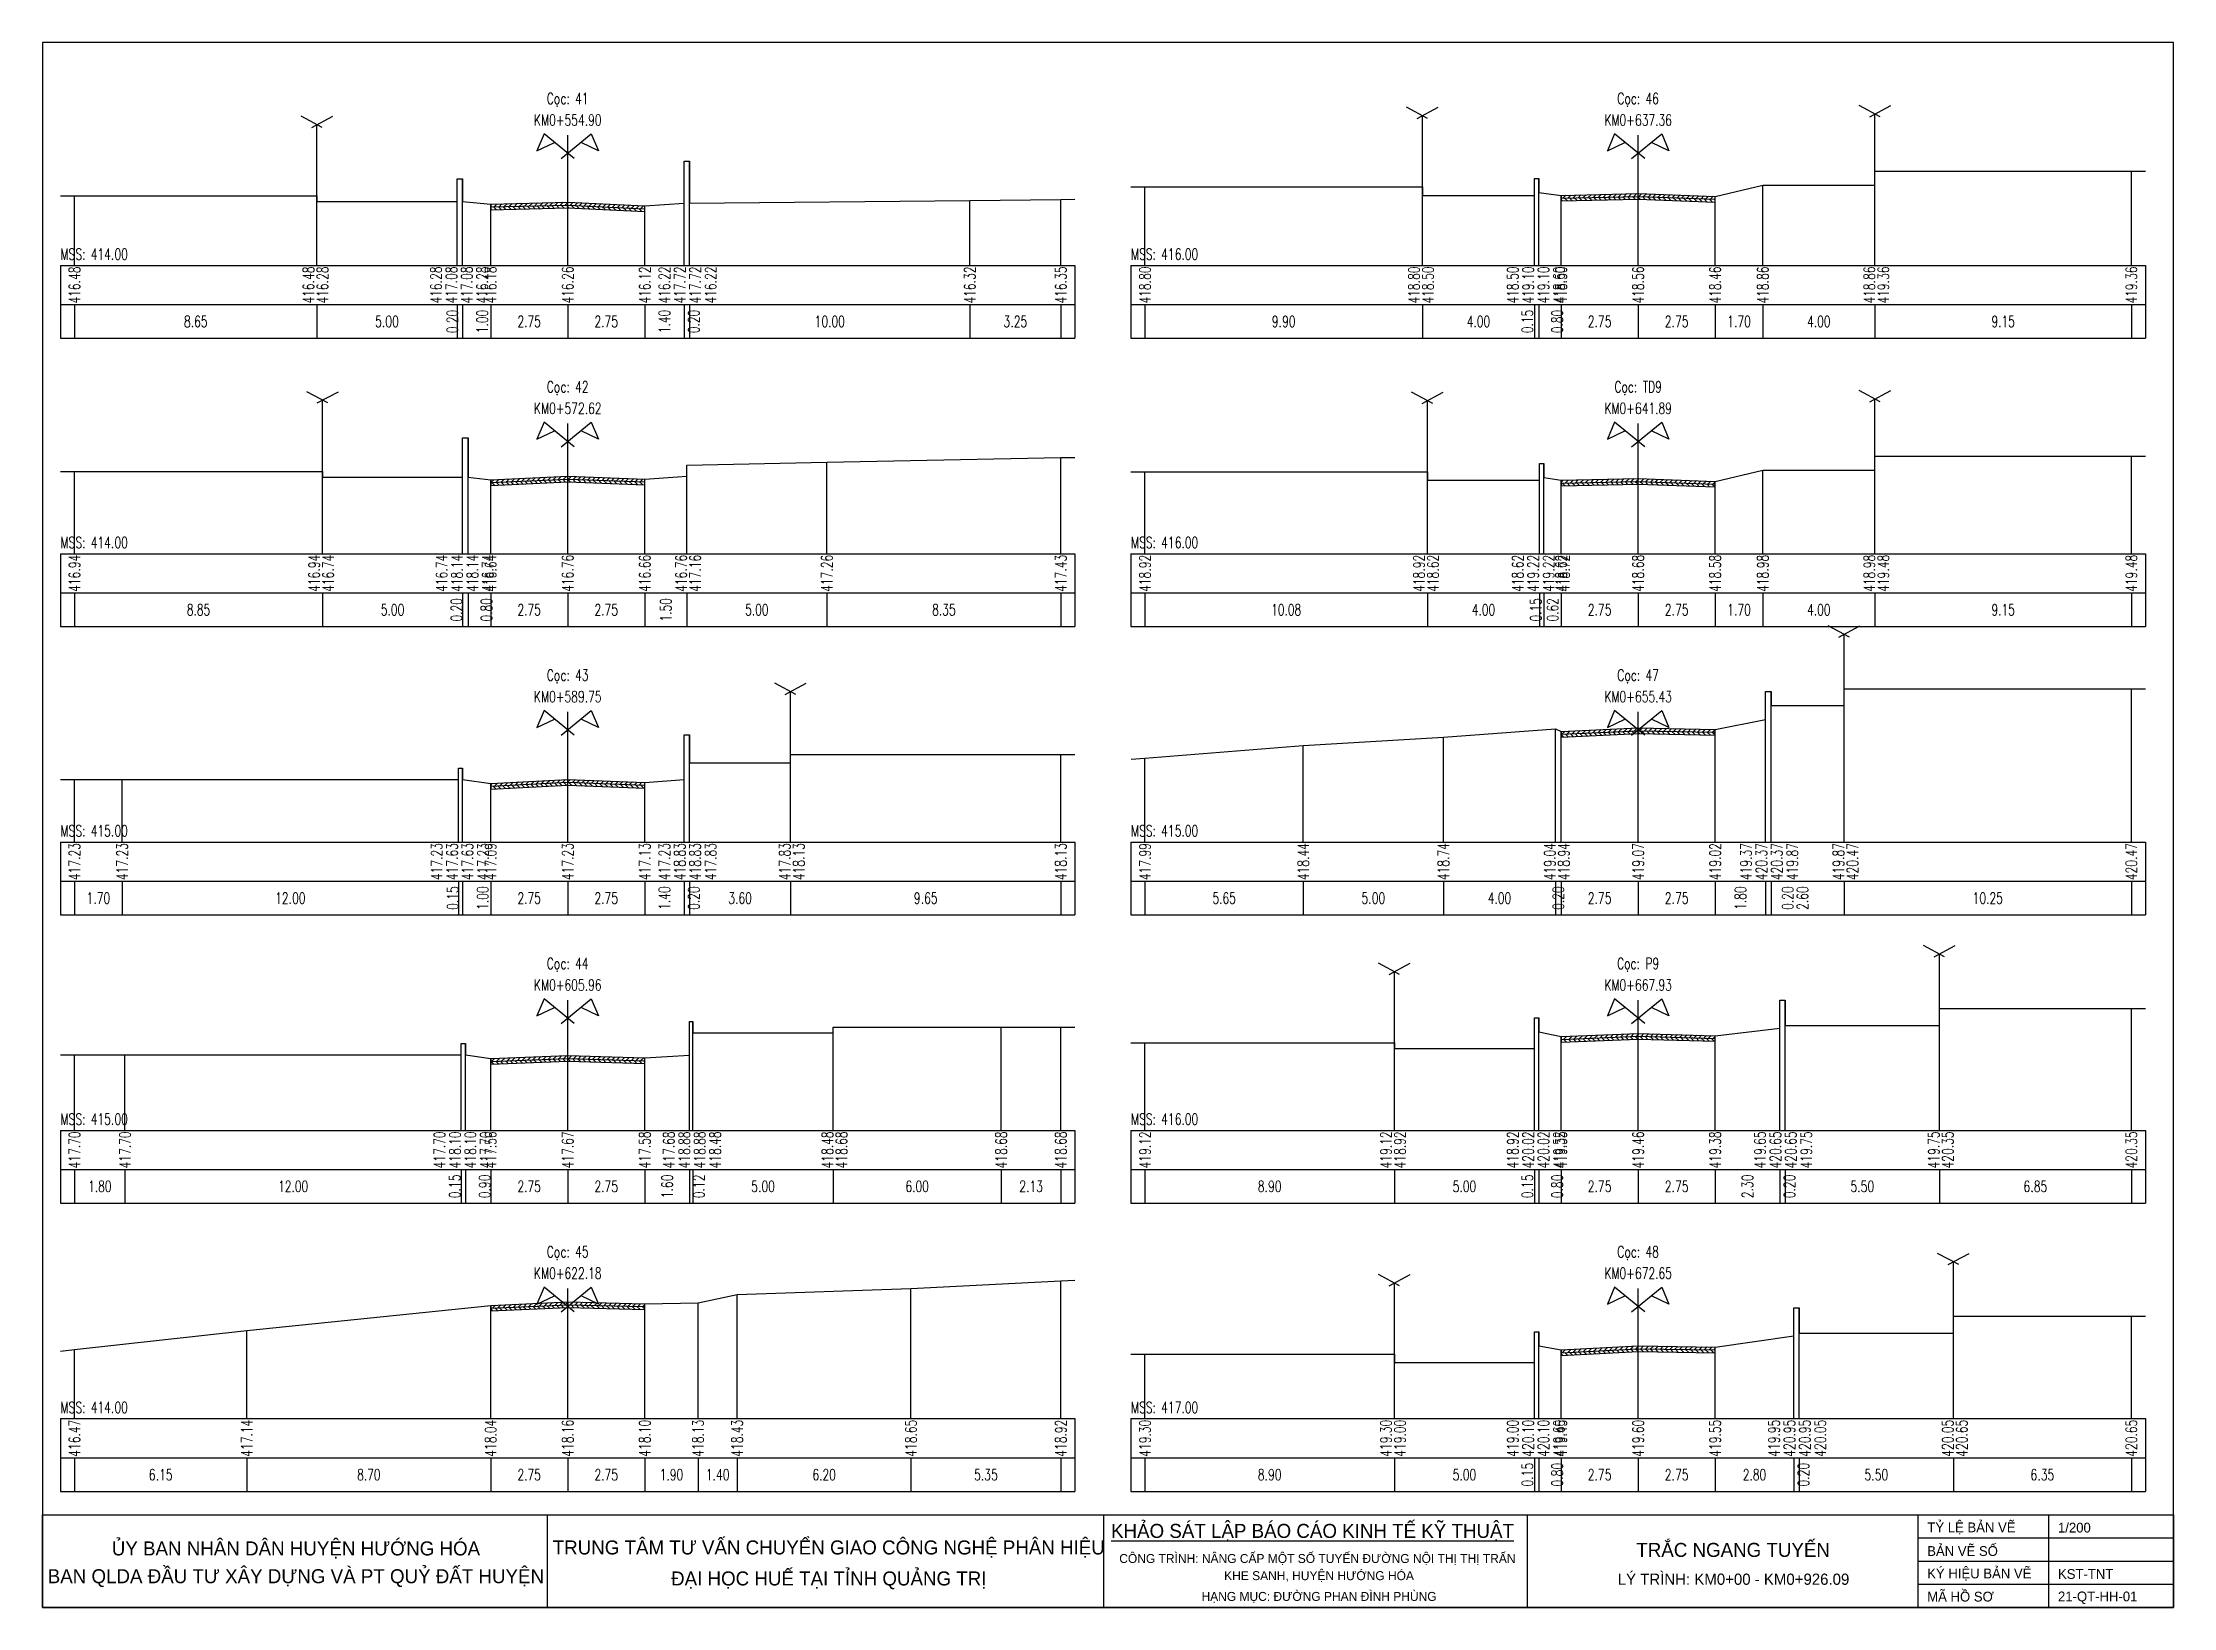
# Model space of a CAD drawing. Header units: centimetres. Extents: x 556321 to 560034, y 1839250 to 1840516.
# Drawn here: x 558655.1 to 558731.2, y 1839589.3 to 1839645.1 of the extents above; entities that cross this region are included whole.
import ezdxf
from ezdxf.enums import TextEntityAlignment as Align

# ---------------------------------------------------------------- set-up
doc = ezdxf.new("R2010")
doc.units = ezdxf.units.CM
doc.header["$MEASUREMENT"] = 0
doc.linetypes.add('KTTN$0$HIDDEN2', pattern=[0.1875, 0.125, -0.0625])
for name, color, linetype in [('AoDuongCu1', 1, 'Continuous'), ('AoDuongCu2', 2, 'Continuous'), ('DAU_CO', 3, 'Continuous'), ('entdauco', 3, 'Continuous'), ('ENTGOCTUYEN', 7, 'Continuous'), ('ENTPLINETUYEN', 1, 'Continuous'), ('enttntunhien', 3, 'Continuous'), ('KH_VAT', 8, 'Continuous'), ('KHUNGTEN', 1, 'Continuous'), ('KTTN$0$KHUNGTEN', 1, 'Continuous'), ('KTTN$0$NETKHUAT', 3, 'KTTN$0$HIDDEN2'), ('linedongtn', 8, 'Continuous'), ('MSSTracNgang', 5, 'Continuous'), ('plinetntn', 3, 'Continuous'), ('TuyenPDP_CDTN', 7, 'Continuous')]:
    doc.layers.add(name, color=color, linetype=linetype)
doc.styles.add('CHUSO', font='Vnsimple.shx', dxfattribs={"width": 0.7})
doc.styles.add('Khung ten', font='VHAVANB_3.TTF')
doc.styles.add('KTTN$0$Khung ten', font='VHAVANB_3.TTF')
doc.styles.add('TENCOC', font='vnsimple.shx', dxfattribs={"width": 0.7})
pattern_1 = [(45, (554573.0184, 1840687.18078), (-0.0883883476, 0.0883883476), [])]
pattern_2 = [(135, (554573.0184, 1840687.18078), (-0.0883883476, -0.0883883476), [])]

msp = doc.modelspace()

# ---------------------------------------------------------------- texts
at = {"layer": 'entdauco', "style": 'TENCOC', "width": 0.7}
for s, p in [('Cäc: 41', (558673.871, 1839643.077)), ('Cäc: 46', (558712.071, 1839643.077)), ('KM0+554.90', (558673.871, 1839642.357)), ('KM0+637.36', (558712.071, 1839642.357)), ('Cäc: 42', (558673.871, 1839632.789)), ('Cäc: TD9', (558712.071, 1839632.789)), ('KM0+572.62', (558673.871, 1839632.069)), ('KM0+641.89', (558712.071, 1839632.069)), ('Cäc: 43', (558673.871, 1839622.501)), ('Cäc: 47', (558712.071, 1839622.501)), ('KM0+589.75', (558673.871, 1839621.781)), ('KM0+655.43', (558712.071, 1839621.781)), ('Cäc: 44', (558673.871, 1839612.213)), ('Cäc: P9', (558712.071, 1839612.213)), ('KM0+605.96', (558673.871, 1839611.493)), ('KM0+667.93', (558712.071, 1839611.493)), ('Cäc: 45', (558673.871, 1839601.925)), ('Cäc: 48', (558712.071, 1839601.925)), ('KM0+622.18', (558673.871, 1839601.205)), ('KM0+672.65', (558712.071, 1839601.205))]:
    msp.add_text(s, height=0.4, dxfattribs=at).set_placement(p, align=Align.MIDDLE)
at = {"layer": 'enttntunhien', "color": 3, "style": 'CHUSO', "width": 0.7}
for s, p in [('416.48', (558656.271, 1839636.469)), ('416.48', (558664.621, 1839636.469)), ('416.28', (558665.121, 1839636.469)), ('416.28', (558669.171, 1839636.469)), ('417.08', (558669.721, 1839636.469)), ('417.08', (558670.271, 1839636.469)), ('416.28', (558670.821, 1839636.469)), ('416.18', (558671.121, 1839636.469)), ('416.26', (558673.871, 1839636.469)), ('416.12', (558676.621, 1839636.469)), ('416.22', (558677.321, 1839636.469)), ('417.72', (558677.871, 1839636.469)), ('417.72', (558678.421, 1839636.469)), ('416.22', (558678.971, 1839636.469)), ('416.32', (558688.221, 1839636.469)), ('416.35', (558691.471, 1839636.469)), ('418.80', (558694.471, 1839636.469)), ('418.80', (558704.071, 1839636.469)), ('418.50', (558704.571, 1839636.469)), ('418.50', (558707.596, 1839636.469)), ('419.10', (558708.146, 1839636.469)), ('419.10', (558708.696, 1839636.469)), ('418.60', (558709.246, 1839636.469)), ('418.50', (558709.321, 1839636.469)), ('418.56', (558712.071, 1839636.469)), ('418.46', (558714.821, 1839636.469)), ('418.86', (558716.521, 1839636.469)), ('418.86', (558720.321, 1839636.469)), ('419.36', (558720.821, 1839636.469)), ('419.36', (558729.671, 1839636.469)), ('0.20', (558669.755, 1839635.169)), ('1.00', (558670.821, 1839635.169)), ('1.40', (558677.321, 1839635.169)), ('0.20', (558678.371, 1839635.169)), ('0.15', (558708.117, 1839635.169)), ('0.80', (558709.184, 1839635.169)), ('416.94', (558656.271, 1839626.181)), ('416.94', (558664.821, 1839626.181)), ('416.74', (558665.321, 1839626.181)), ('416.74', (558669.371, 1839626.181)), ('418.14', (558669.921, 1839626.181)), ('418.14', (558670.471, 1839626.181)), ('416.74', (558671.021, 1839626.181)), ('416.64', (558671.121, 1839626.181)), ('416.76', (558673.871, 1839626.181)), ('416.66', (558676.621, 1839626.181)), ('416.76', (558677.921, 1839626.181)), ('417.16', (558678.421, 1839626.181)), ('417.26', (558683.121, 1839626.181)), ('417.43', (558691.471, 1839626.181)), ('418.92', (558694.471, 1839626.181)), ('418.92', (558704.251, 1839626.181)), ('418.62', (558704.751, 1839626.181)), ('418.62', (558707.776, 1839626.181)), ('419.22', (558708.326, 1839626.181)), ('419.22', (558708.876, 1839626.181)), ('418.62', (558709.321, 1839626.181)), ('418.72', (558709.426, 1839626.181)), ('418.68', (558712.071, 1839626.181)), ('418.58', (558714.821, 1839626.181)), ('418.98', (558716.521, 1839626.181)), ('418.98', (558720.321, 1839626.181)), ('419.48', (558720.821, 1839626.181)), ('419.48', (558729.671, 1839626.181)), ('0.20', (558669.905, 1839624.881)), ('0.80', (558670.971, 1839624.881)), ('1.50', (558677.371, 1839624.881)), ('0.15', (558708.419, 1839624.881)), ('0.62', (558709.019, 1839624.881)), ('417.23', (558656.271, 1839615.893)), ('417.23', (558657.971, 1839615.893)), ('417.23', (558669.196, 1839615.893)), ('417.63', (558669.746, 1839615.893)), ('417.63', (558670.296, 1839615.893)), ('417.23', (558670.846, 1839615.893)), ('417.09', (558671.121, 1839615.893)), ('417.23', (558673.871, 1839615.893)), ('417.13', (558676.621, 1839615.893)), ('417.23', (558677.321, 1839615.893)), ('418.83', (558677.871, 1839615.893)), ('418.83', (558678.421, 1839615.893)), ('417.83', (558678.971, 1839615.893)), ('417.83', (558681.621, 1839615.893)), ('418.13', (558682.121, 1839615.893)), ('418.13', (558691.471, 1839615.893)), ('417.99', (558694.471, 1839615.893)), ('418.44', (558700.121, 1839615.893)), ('418.74', (558705.121, 1839615.893)), ('419.04', (558708.921, 1839615.893)), ('418.94', (558709.421, 1839615.893)), ('419.07', (558712.071, 1839615.893)), ('419.02', (558714.821, 1839615.893)), ('419.37', (558715.921, 1839615.893)), ('420.37', (558716.471, 1839615.893)), ('420.37', (558717.021, 1839615.893)), ('419.87', (558717.571, 1839615.893)), ('419.87', (558719.221, 1839615.893)), ('420.47', (558719.721, 1839615.893)), ('420.47', (558729.671, 1839615.893)), ('0.15', (558669.767, 1839614.593)), ('1.00', (558670.834, 1839614.593)), ('1.40', (558677.321, 1839614.593)), ('0.20', (558678.371, 1839614.593)), ('0.20', (558709.221, 1839614.593)), ('1.80', (558715.721, 1839614.593)), ('0.20', (558717.405, 1839614.593)), ('2.60', (558717.938, 1839614.593)), ('417.70', (558656.271, 1839605.605)), ('417.70', (558658.071, 1839605.605)), ('417.70', (558669.296, 1839605.605)), ('418.10', (558669.846, 1839605.605)), ('418.10', (558670.396, 1839605.605)), ('417.70', (558670.946, 1839605.605)), ('417.56', (558671.121, 1839605.605)), ('417.67', (558673.871, 1839605.605)), ('417.58', (558676.621, 1839605.605)), ('417.68', (558677.481, 1839605.605)), ('418.88', (558678.031, 1839605.605)), ('418.88', (558678.581, 1839605.605)), ('418.48', (558679.131, 1839605.605)), ('418.48', (558683.141, 1839605.605)), ('418.68', (558683.641, 1839605.605)), ('418.68', (558689.341, 1839605.605)), ('418.68', (558691.471, 1839605.605)), ('419.12', (558694.471, 1839605.605)), ('419.12', (558703.071, 1839605.605)), ('418.92', (558703.571, 1839605.605)), ('418.92', (558707.596, 1839605.605)), ('420.02', (558708.146, 1839605.605)), ('420.02', (558708.696, 1839605.605)), ('419.52', (558709.246, 1839605.605)), ('419.35', (558709.321, 1839605.605)), ('419.46', (558712.071, 1839605.605)), ('419.38', (558714.821, 1839605.605)), ('419.65', (558716.421, 1839605.605)), ('420.65', (558716.971, 1839605.605)), ('420.65', (558717.521, 1839605.605)), ('419.75', (558718.071, 1839605.605)), ('419.75', (558722.621, 1839605.605)), ('420.35', (558723.121, 1839605.605)), ('420.35', (558729.671, 1839605.605)), ('0.15', (558669.842, 1839604.305)), ('0.90', (558670.909, 1839604.305)), ('1.60', (558677.421, 1839604.305)), ('0.12', (558678.551, 1839604.305)), ('0.15', (558708.117, 1839604.305)), ('0.80', (558709.184, 1839604.305)), ('2.30', (558715.971, 1839604.305)), ('0.20', (558717.471, 1839604.305)), ('416.47', (558656.271, 1839595.317)), ('417.14', (558662.421, 1839595.317)), ('418.04', (558671.121, 1839595.317)), ('418.16', (558673.871, 1839595.317)), ('418.10', (558676.621, 1839595.317)), ('418.13', (558678.521, 1839595.317)), ('418.43', (558679.921, 1839595.317)), ('418.65', (558686.121, 1839595.317)), ('418.92', (558691.471, 1839595.317)), ('419.30', (558694.471, 1839595.317)), ('419.30', (558703.071, 1839595.317)), ('419.00', (558703.571, 1839595.317)), ('419.00', (558707.596, 1839595.317)), ('420.10', (558708.146, 1839595.317)), ('420.10', (558708.696, 1839595.317)), ('419.60', (558709.246, 1839595.317)), ('419.45', (558709.321, 1839595.317)), ('419.60', (558712.071, 1839595.317)), ('419.55', (558714.821, 1839595.317)), ('419.95', (558716.921, 1839595.317)), ('420.95', (558717.471, 1839595.317)), ('420.95', (558718.021, 1839595.317)), ('420.05', (558718.571, 1839595.317)), ('420.05', (558723.121, 1839595.317)), ('420.65', (558723.621, 1839595.317)), ('420.65', (558729.671, 1839595.317)), ('0.15', (558708.117, 1839594.017)), ('0.80', (558709.184, 1839594.017)), ('0.20', (558717.971, 1839594.017))]:
    msp.add_text(s, height=0.4, rotation=90, dxfattribs=at).set_placement(p, align=Align.MIDDLE)
for s, p in [('8.65', (558660.596, 1839635.169)), ('5.00', (558667.421, 1839635.169)), ('2.75', (558672.496, 1839635.169)), ('2.75', (558675.246, 1839635.169)), ('10.00', (558683.221, 1839635.169)), ('3.25', (558689.846, 1839635.169)), ('9.90', (558699.421, 1839635.169)), ('4.00', (558706.371, 1839635.169)), ('2.75', (558710.696, 1839635.169)), ('2.75', (558713.446, 1839635.169)), ('1.70', (558715.671, 1839635.169)), ('4.00', (558718.521, 1839635.169)), ('9.15', (558725.096, 1839635.169)), ('8.85', (558660.696, 1839624.881)), ('5.00', (558667.621, 1839624.881)), ('2.75', (558672.496, 1839624.881)), ('2.75', (558675.246, 1839624.881)), ('5.00', (558680.621, 1839624.881)), ('8.35', (558687.296, 1839624.881)), ('10.08', (558699.511, 1839624.881)), ('4.00', (558706.551, 1839624.881)), ('2.75', (558710.696, 1839624.881)), ('2.75', (558713.446, 1839624.881)), ('1.70', (558715.671, 1839624.881)), ('4.00', (558718.521, 1839624.881)), ('9.15', (558725.096, 1839624.881)), ('1.70', (558657.121, 1839614.593)), ('12.00', (558663.971, 1839614.593)), ('2.75', (558672.496, 1839614.593)), ('2.75', (558675.246, 1839614.593)), ('3.60', (558680.021, 1839614.593)), ('9.65', (558686.646, 1839614.593)), ('5.65', (558697.296, 1839614.593)), ('5.00', (558702.621, 1839614.593)), ('4.00', (558707.121, 1839614.593)), ('2.75', (558710.696, 1839614.593)), ('2.75', (558713.446, 1839614.593)), ('10.25', (558724.546, 1839614.593)), ('1.80', (558657.171, 1839604.305)), ('12.00', (558664.071, 1839604.305)), ('2.75', (558672.496, 1839604.305)), ('2.75', (558675.246, 1839604.305)), ('5.00', (558680.841, 1839604.305)), ('6.00', (558686.341, 1839604.305)), ('2.13', (558690.406, 1839604.305)), ('8.90', (558698.921, 1839604.305)), ('5.00', (558705.871, 1839604.305)), ('2.75', (558710.696, 1839604.305)), ('2.75', (558713.446, 1839604.305)), ('5.50', (558720.071, 1839604.305)), ('6.85', (558726.246, 1839604.305)), ('6.15', (558659.346, 1839594.017)), ('8.70', (558666.771, 1839594.017)), ('2.75', (558672.496, 1839594.017)), ('2.75', (558675.246, 1839594.017)), ('1.90', (558677.571, 1839594.017)), ('1.40', (558679.221, 1839594.017)), ('6.20', (558683.021, 1839594.017)), ('5.35', (558688.796, 1839594.017)), ('8.90', (558698.921, 1839594.017)), ('5.00', (558705.871, 1839594.017)), ('2.75', (558710.696, 1839594.017)), ('2.75', (558713.446, 1839594.017)), ('2.80', (558716.221, 1839594.017)), ('5.50', (558720.571, 1839594.017)), ('6.35', (558726.496, 1839594.017))]:
    msp.add_text(s, height=0.4, dxfattribs=at).set_placement(p, align=Align.MIDDLE)
at = {"layer": 'MSSTracNgang', "color": 3, "style": 'CHUSO', "width": 0.7}
for s, p in [('MSS: 414.00', (558655.771, 1839637.369)), ('MSS: 416.00', (558693.971, 1839637.369)), ('MSS: 414.00', (558655.771, 1839627.081)), ('MSS: 416.00', (558693.971, 1839627.081)), ('MSS: 415.00', (558655.771, 1839616.793)), ('MSS: 415.00', (558693.971, 1839616.793)), ('MSS: 415.00', (558655.771, 1839606.505)), ('MSS: 416.00', (558693.971, 1839606.505)), ('MSS: 414.00', (558655.771, 1839596.217)), ('MSS: 417.00', (558693.971, 1839596.217))]:
    msp.add_text(s, height=0.4, dxfattribs=at).set_placement(p)

# ---------------------------------------------------------------- blocks, each defined once
blk = doc.blocks.new('A$C23B26463')
at = {"layer": 'KTTN$0$KHUNGTEN', "color": 7}
for p, q in [((-0.944, 2.953), (-0.944, 6.258)), ((18.913, 2.953), (18.913, 6.258)), ((34.032, 2.953), (34.032, 6.258)), ((47.968, 2.953), (47.968, 6.258)), ((52.635, 2.953), (52.635, 6.258))]:
    blk.add_line(p, q, dxfattribs=at)
at = {"layer": 'KTTN$0$KHUNGTEN', "color": 10}
blk.add_lwpolyline([(57.079, 2.953), (57.079, 58.791), (-18.961, 58.791), (-18.961, 2.953)], close=True, dxfattribs=at)
at = {"layer": 'KTTN$0$KHUNGTEN', "color": 4}
blk.add_lwpolyline([(-18.961, 6.258), (57.079, 6.258), (57.079, 2.953), (-18.961, 2.953), (-18.961, 6.258)], dxfattribs=at)
at = {"layer": 'KTTN$0$KHUNGTEN', "color": 7}
for points in [[(47.968, 5.432), (57.079, 5.432)], [(47.968, 4.606), (57.079, 4.606)], [(47.968, 3.78), (57.079, 3.78)]]:
    blk.add_lwpolyline(points, dxfattribs=at)
at = {"layer": 'ENTGOCTUYEN', "color": 3, "style": 'Khung ten'}
blk.add_text('kst-tnt', height=0.35, dxfattribs=at).set_placement((52.961, 4.145), align=Align.MIDDLE_LEFT)
at = {"layer": 'ENTPLINETUYEN', "color": 7, "style": 'Khung ten'}
for s, p in [('c«ng tr×nh: n©ng cÊp mét sè tuyÕn ®\xadêng néi thÞ thÞ trÊn ', (26.591, 4.697)), ('khe sanh, huyÖn h\xadíng hãa', (26.591, 4.085))]:
    blk.add_text(s, height=0.32, dxfattribs=at).set_placement(p, align=Align.MIDDLE_CENTER)
at = {"layer": 'ENTPLINETUYEN', "style": 'Khung ten'}
blk.add_text('h¹ng môc: ®\xadêng phan ®×nh phïng', height=0.32, dxfattribs=at).set_placement((26.591, 3.344), align=Align.MIDDLE_CENTER)
at = {"layer": 'KHUNGTEN', "color": 7, "style": 'Khung ten'}
for s, height, p in [('tr¾c ngang tuyÕn', 0.5, (41.368, 5.004)), ('Lý tr×nh: km0+00 - KM0+926.09', 0.4, (41.382, 3.958))]:
    blk.add_text(s, height=height, dxfattribs=at).set_placement(p, align=Align.MIDDLE_CENTER)
at = {"layer": 'KTTN$0$KHUNGTEN', "color": 7, "style": 'KTTN$0$Khung ten'}
for s, p in [('tû lÖ b¶n vÏ', (48.3, 5.808)), ('1/200', (52.961, 5.798)), ('b¶n vÏ sè', (48.294, 4.964)), ('Ký hiÖu b¶n vÏ', (48.294, 4.163)), ('m· hå s¬', (48.294, 3.337)), ('21-QT-hh-01', (52.961, 3.343))]:
    blk.add_text(s, height=0.35, dxfattribs=at).set_placement(p, align=Align.MIDDLE_LEFT)
blk.add_text('%%UKH¶O S¸T LËP B¸O C¸O KINH TÕ Kü THUËT', height=0.5, dxfattribs=at).set_placement((26.357, 5.682), align=Align.MIDDLE_CENTER)
at = {"layer": 'KTTN$0$NETKHUAT', "color": 7, "style": 'KTTN$0$Khung ten'}
for s, p in [('ñY BAN NH¢n D¢N huyÖn h\xadíng hãa', (-9.92, 5.057)), ('trung t©m t\xad vÊn chuyÓn giao c«ng nghÖ ph©n hiÖu', (9.095, 5.091)), ('ban qlda §ÇU T¦ X¢Y DùNG vµ pt quû ®Êt huyÖn', (-9.922, 4.065)), ('®¹i häc huÕ t¹i tØnh qu¶ng trÞ', (9.095, 3.985))]:
    blk.add_text(s, height=0.5, dxfattribs=at).set_placement(p, align=Align.MIDDLE_CENTER)
blk = doc.blocks.new('DauCo')
at = {"layer": 'DAU_CO', "linetype": 'Continuous'}
blk.add_line((0, 0), (0, 1.29), dxfattribs=at)
for points in [[(0.47, -0.38), (-1.68, 1.38), (-2.2, 0.17), (-0.95, 0.77)], [(-0.47, -0.38), (1.68, 1.38), (2.2, 0.17), (0.95, 0.77)]]:
    blk.add_lwpolyline(points, dxfattribs=at)
blk = doc.blocks.new('nha')
at = {"layer": 'KH_VAT', "color": 6}
for points in [[(0.188, 2.442), (-0.564, 2.844)], [(-0.188, 2.442), (0.564, 2.844)], [(0, 0), (0, 2.542)]]:
    blk.add_lwpolyline(points, dxfattribs=at)

# ---------------------------------------------------------------- hatches: boundary and pattern name
at = {"layer": 'AoDuongCu1'}
h = msp.add_hatch(dxfattribs=at)
h.set_pattern_fill('ANSI31', color=256, style=0)
h.set_pattern_definition(pattern_1)
h.paths.add_polyline_path([(558709.321, 1839639.669), (558712.071, 1839639.732), (558714.821, 1839639.632), (558714.821, 1839639.532), (558712.071, 1839639.632), (558709.321, 1839639.569)])
h = msp.add_hatch(dxfattribs=at)
h.set_pattern_fill('ANSI31', color=256, style=0)
h.set_pattern_definition(pattern_1)
h.paths.add_polyline_path([(558671.121, 1839639.354), (558673.871, 1839639.425), (558676.621, 1839639.291), (558676.621, 1839639.191), (558673.871, 1839639.325), (558671.121, 1839639.254)])
h = msp.add_hatch(dxfattribs=at)
h.set_pattern_fill('ANSI31', color=256, style=0)
h.set_pattern_definition(pattern_1)
h.paths.add_polyline_path([(558671.121, 1839629.518), (558673.871, 1839629.644), (558676.621, 1839629.543), (558676.621, 1839629.443), (558673.871, 1839629.544), (558671.121, 1839629.418)])
h = msp.add_hatch(dxfattribs=at)
h.set_pattern_fill('ANSI31', color=256, style=0)
h.set_pattern_definition(pattern_1)
h.paths.add_polyline_path([(558709.321, 1839629.501), (558712.071, 1839629.564), (558714.821, 1839629.464), (558714.821, 1839629.364), (558712.071, 1839629.464), (558709.321, 1839629.401)])
h = msp.add_hatch(dxfattribs=at)
h.set_pattern_fill('ANSI31', color=256, style=0)
h.set_pattern_definition(pattern_1)
h.paths.add_polyline_path([(558709.321, 1839620.537), (558712.071, 1839620.664), (558714.821, 1839620.611), (558714.821, 1839620.511), (558712.071, 1839620.564), (558709.321, 1839620.437)])
h = msp.add_hatch(dxfattribs=at)
h.set_pattern_fill('ANSI31', color=256, style=0)
h.set_pattern_definition(pattern_1)
h.paths.add_polyline_path([(558671.121, 1839618.684), (558673.871, 1839618.827), (558676.621, 1839618.72), (558676.621, 1839618.62), (558673.871, 1839618.727), (558671.121, 1839618.584)])
h = msp.add_hatch(dxfattribs=at)
h.set_pattern_fill('ANSI31', color=256, style=0)
h.set_pattern_definition(pattern_1)
h.paths.add_polyline_path([(558709.321, 1839609.652), (558712.071, 1839609.762), (558714.821, 1839609.682), (558714.821, 1839609.582), (558712.071, 1839609.662), (558709.321, 1839609.552)])
h = msp.add_hatch(dxfattribs=at)
h.set_pattern_fill('ANSI31', color=256, style=0)
h.set_pattern_definition(pattern_1)
h.paths.add_polyline_path([(558671.121, 1839608.864), (558673.871, 1839608.973), (558676.621, 1839608.887), (558676.621, 1839608.787), (558673.871, 1839608.873), (558671.121, 1839608.764)])
h = msp.add_hatch(dxfattribs=at)
h.set_pattern_fill('ANSI31', color=256, style=0)
h.set_pattern_definition(pattern_1)
h.paths.add_polyline_path([(558671.121, 1839600.06), (558673.871, 1839600.18), (558676.621, 1839600.115), (558676.621, 1839600.015), (558673.871, 1839600.08), (558671.121, 1839599.96)])
h = msp.add_hatch(dxfattribs=at)
h.set_pattern_fill('ANSI31', color=256, style=0)
h.set_pattern_definition(pattern_1)
h.paths.add_polyline_path([(558709.321, 1839598.47), (558712.071, 1839598.614), (558714.821, 1839598.571), (558714.821, 1839598.471), (558712.071, 1839598.514), (558709.321, 1839598.37)])
at = {"layer": 'AoDuongCu2'}
h = msp.add_hatch(dxfattribs=at)
h.set_pattern_fill('ANSI31', color=256, angle=90, style=0)
h.set_pattern_definition(pattern_2)
h.paths.add_polyline_path([(558709.321, 1839639.569), (558712.071, 1839639.632), (558714.821, 1839639.532), (558714.821, 1839639.432), (558712.071, 1839639.532), (558709.321, 1839639.469)])
h = msp.add_hatch(dxfattribs=at)
h.set_pattern_fill('ANSI31', color=256, angle=90, style=0)
h.set_pattern_definition(pattern_2)
h.paths.add_polyline_path([(558671.121, 1839639.254), (558673.871, 1839639.325), (558676.621, 1839639.191), (558676.621, 1839639.091), (558673.871, 1839639.225), (558671.121, 1839639.154)])
h = msp.add_hatch(dxfattribs=at)
h.set_pattern_fill('ANSI31', color=256, angle=90, style=0)
h.set_pattern_definition(pattern_2)
h.paths.add_polyline_path([(558671.121, 1839629.418), (558673.871, 1839629.544), (558676.621, 1839629.443), (558676.621, 1839629.343), (558673.871, 1839629.444), (558671.121, 1839629.318)])
h = msp.add_hatch(dxfattribs=at)
h.set_pattern_fill('ANSI31', color=256, angle=90, style=0)
h.set_pattern_definition(pattern_2)
h.paths.add_polyline_path([(558709.321, 1839629.401), (558712.071, 1839629.464), (558714.821, 1839629.364), (558714.821, 1839629.264), (558712.071, 1839629.364), (558709.321, 1839629.301)])
h = msp.add_hatch(dxfattribs=at)
h.set_pattern_fill('ANSI31', color=256, angle=90, style=0)
h.set_pattern_definition(pattern_2)
h.paths.add_polyline_path([(558709.321, 1839620.437), (558712.071, 1839620.564), (558714.821, 1839620.511), (558714.821, 1839620.411), (558712.071, 1839620.464), (558709.321, 1839620.337)])
h = msp.add_hatch(dxfattribs=at)
h.set_pattern_fill('ANSI31', color=256, angle=90, style=0)
h.set_pattern_definition(pattern_2)
h.paths.add_polyline_path([(558671.121, 1839618.584), (558673.871, 1839618.727), (558676.621, 1839618.62), (558676.621, 1839618.52), (558673.871, 1839618.627), (558671.121, 1839618.484)])
h = msp.add_hatch(dxfattribs=at)
h.set_pattern_fill('ANSI31', color=256, angle=90, style=0)
h.set_pattern_definition(pattern_2)
h.paths.add_polyline_path([(558709.321, 1839609.552), (558712.071, 1839609.662), (558714.821, 1839609.582), (558714.821, 1839609.482), (558712.071, 1839609.562), (558709.321, 1839609.452)])
h = msp.add_hatch(dxfattribs=at)
h.set_pattern_fill('ANSI31', color=256, angle=90, style=0)
h.set_pattern_definition(pattern_2)
h.paths.add_polyline_path([(558671.121, 1839608.764), (558673.871, 1839608.873), (558676.621, 1839608.787), (558676.621, 1839608.687), (558673.871, 1839608.773), (558671.121, 1839608.664)])
h = msp.add_hatch(dxfattribs=at)
h.set_pattern_fill('ANSI31', color=256, angle=90, style=0)
h.set_pattern_definition(pattern_2)
h.paths.add_polyline_path([(558671.121, 1839599.96), (558673.871, 1839600.08), (558676.621, 1839600.015), (558676.621, 1839599.915), (558673.871, 1839599.98), (558671.121, 1839599.86)])
h = msp.add_hatch(dxfattribs=at)
h.set_pattern_fill('ANSI31', color=256, angle=90, style=0)
h.set_pattern_definition(pattern_2)
h.paths.add_polyline_path([(558709.321, 1839598.37), (558712.071, 1839598.514), (558714.821, 1839598.471), (558714.821, 1839598.371), (558712.071, 1839598.414), (558709.321, 1839598.27)])

# ---------------------------------------------------------------- linework, layer by layer
at = {"layer": 'AoDuongCu1'}
for points in [[(558709.321, 1839639.569), (558712.071, 1839639.632), (558714.821, 1839639.532)], [(558671.121, 1839639.254), (558673.871, 1839639.325), (558676.621, 1839639.191)], [(558671.121, 1839629.418), (558673.871, 1839629.544), (558676.621, 1839629.443)], [(558709.321, 1839629.401), (558712.071, 1839629.464), (558714.821, 1839629.364)], [(558709.321, 1839620.437), (558712.071, 1839620.564), (558714.821, 1839620.511)], [(558671.121, 1839618.584), (558673.871, 1839618.727), (558676.621, 1839618.62)], [(558709.321, 1839609.552), (558712.071, 1839609.662), (558714.821, 1839609.582)], [(558671.121, 1839608.764), (558673.871, 1839608.873), (558676.621, 1839608.787)], [(558671.121, 1839599.96), (558673.871, 1839600.08), (558676.621, 1839600.015)], [(558709.321, 1839598.37), (558712.071, 1839598.514), (558714.821, 1839598.471)]]:
    msp.add_lwpolyline(points, dxfattribs=at)
at = {"layer": 'AoDuongCu2'}
for points in [[(558709.321, 1839639.669), (558709.321, 1839639.469), (558712.071, 1839639.532), (558714.821, 1839639.432), (558714.821, 1839639.632)], [(558671.121, 1839639.354), (558671.121, 1839639.154), (558673.871, 1839639.225), (558676.621, 1839639.091), (558676.621, 1839639.291)], [(558671.121, 1839629.518), (558671.121, 1839629.318), (558673.871, 1839629.444), (558676.621, 1839629.343), (558676.621, 1839629.543)], [(558709.321, 1839629.501), (558709.321, 1839629.301), (558712.071, 1839629.364), (558714.821, 1839629.264), (558714.821, 1839629.464)], [(558709.321, 1839620.537), (558709.321, 1839620.337), (558712.071, 1839620.464), (558714.821, 1839620.411), (558714.821, 1839620.611)], [(558671.121, 1839618.684), (558671.121, 1839618.484), (558673.871, 1839618.627), (558676.621, 1839618.52), (558676.621, 1839618.72)], [(558709.321, 1839609.652), (558709.321, 1839609.452), (558712.071, 1839609.562), (558714.821, 1839609.482), (558714.821, 1839609.682)], [(558671.121, 1839608.864), (558671.121, 1839608.664), (558673.871, 1839608.773), (558676.621, 1839608.687), (558676.621, 1839608.887)], [(558671.121, 1839600.06), (558671.121, 1839599.86), (558673.871, 1839599.98), (558676.621, 1839599.915), (558676.621, 1839600.115)], [(558709.321, 1839598.47), (558709.321, 1839598.27), (558712.071, 1839598.414), (558714.821, 1839598.371), (558714.821, 1839598.571)]]:
    msp.add_lwpolyline(points, dxfattribs=at)
at = {"layer": 'entdauco'}
for p, q in [((558673.871, 1839639.425), (558673.871, 1839641.169)), ((558712.071, 1839639.732), (558712.071, 1839641.169)), ((558673.871, 1839629.644), (558673.871, 1839630.881)), ((558712.071, 1839629.564), (558712.071, 1839630.881)), ((558673.871, 1839618.827), (558673.871, 1839620.593)), ((558712.071, 1839620.664), (558712.071, 1839620.593)), ((558673.871, 1839608.973), (558673.871, 1839610.305)), ((558712.071, 1839609.762), (558712.071, 1839610.305)), ((558673.871, 1839600.18), (558673.871, 1839600.017)), ((558712.071, 1839598.614), (558712.071, 1839600.017))]:
    msp.add_line(p, q, dxfattribs=at)
at = {"layer": 'enttntunhien'}
for p, q in [((558655.771, 1839637.169), (558691.971, 1839637.169)), ((558655.771, 1839637.169), (558655.771, 1839634.569)), ((558691.971, 1839637.169), (558691.971, 1839634.569)), ((558693.971, 1839637.169), (558730.171, 1839637.169)), ((558693.971, 1839637.169), (558693.971, 1839634.569)), ((558730.171, 1839637.169), (558730.171, 1839634.569)), ((558655.771, 1839635.769), (558691.971, 1839635.769)), ((558693.971, 1839635.769), (558730.171, 1839635.769)), ((558655.771, 1839634.569), (558691.971, 1839634.569)), ((558693.971, 1839634.569), (558730.171, 1839634.569)), ((558655.771, 1839626.881), (558691.971, 1839626.881)), ((558655.771, 1839626.881), (558655.771, 1839624.281)), ((558691.971, 1839626.881), (558691.971, 1839624.281)), ((558693.971, 1839626.881), (558730.171, 1839626.881)), ((558693.971, 1839626.881), (558693.971, 1839624.281)), ((558730.171, 1839626.881), (558730.171, 1839624.281)), ((558655.771, 1839625.481), (558691.971, 1839625.481)), ((558693.971, 1839625.481), (558730.171, 1839625.481)), ((558655.771, 1839624.281), (558691.971, 1839624.281)), ((558693.971, 1839624.281), (558730.171, 1839624.281)), ((558655.771, 1839616.593), (558691.971, 1839616.593)), ((558655.771, 1839616.593), (558655.771, 1839613.993)), ((558691.971, 1839616.593), (558691.971, 1839613.993)), ((558693.971, 1839616.593), (558730.171, 1839616.593)), ((558693.971, 1839616.593), (558693.971, 1839613.993)), ((558730.171, 1839616.593), (558730.171, 1839613.993)), ((558655.771, 1839615.193), (558691.971, 1839615.193)), ((558693.971, 1839615.193), (558730.171, 1839615.193)), ((558655.771, 1839613.993), (558691.971, 1839613.993)), ((558693.971, 1839613.993), (558730.171, 1839613.993)), ((558655.771, 1839606.305), (558691.971, 1839606.305)), ((558655.771, 1839606.305), (558655.771, 1839603.705)), ((558691.971, 1839606.305), (558691.971, 1839603.705)), ((558693.971, 1839606.305), (558730.171, 1839606.305)), ((558693.971, 1839606.305), (558693.971, 1839603.705)), ((558730.171, 1839606.305), (558730.171, 1839603.705)), ((558655.771, 1839604.905), (558691.971, 1839604.905)), ((558693.971, 1839604.905), (558730.171, 1839604.905)), ((558655.771, 1839603.705), (558691.971, 1839603.705)), ((558693.971, 1839603.705), (558730.171, 1839603.705)), ((558655.771, 1839596.017), (558691.971, 1839596.017)), ((558655.771, 1839596.017), (558655.771, 1839593.417)), ((558691.971, 1839596.017), (558691.971, 1839593.417)), ((558693.971, 1839596.017), (558730.171, 1839596.017)), ((558693.971, 1839596.017), (558693.971, 1839593.417)), ((558730.171, 1839596.017), (558730.171, 1839593.417)), ((558655.771, 1839594.617), (558691.971, 1839594.617)), ((558693.971, 1839594.617), (558730.171, 1839594.617)), ((558655.771, 1839593.417), (558691.971, 1839593.417)), ((558693.971, 1839593.417), (558730.171, 1839593.417))]:
    msp.add_line(p, q, dxfattribs=at)
at = {"layer": 'enttntunhien', "color": 3}
for p, q in [((558656.271, 1839635.769), (558656.271, 1839634.569)), ((558664.921, 1839635.769), (558664.921, 1839634.569)), ((558669.921, 1839635.769), (558669.921, 1839634.569)), ((558670.121, 1839635.769), (558670.121, 1839634.569)), ((558671.121, 1839635.769), (558671.121, 1839634.569)), ((558673.871, 1839635.769), (558673.871, 1839634.569)), ((558676.621, 1839635.769), (558676.621, 1839634.569)), ((558678.021, 1839635.769), (558678.021, 1839634.569)), ((558678.221, 1839635.769), (558678.221, 1839634.569)), ((558688.221, 1839635.769), (558688.221, 1839634.569)), ((558691.471, 1839635.769), (558691.471, 1839634.569)), ((558694.471, 1839635.769), (558694.471, 1839634.569)), ((558704.371, 1839635.769), (558704.371, 1839634.569)), ((558708.371, 1839635.769), (558708.371, 1839634.569)), ((558708.521, 1839635.769), (558708.521, 1839634.569)), ((558709.321, 1839635.769), (558709.321, 1839634.569)), ((558712.071, 1839635.769), (558712.071, 1839634.569)), ((558714.821, 1839635.769), (558714.821, 1839634.569)), ((558716.521, 1839635.769), (558716.521, 1839634.569)), ((558720.521, 1839635.769), (558720.521, 1839634.569)), ((558729.671, 1839635.769), (558729.671, 1839634.569)), ((558656.271, 1839625.481), (558656.271, 1839624.281)), ((558665.121, 1839625.481), (558665.121, 1839624.281)), ((558670.121, 1839625.481), (558670.121, 1839624.281)), ((558670.321, 1839625.481), (558670.321, 1839624.281)), ((558671.121, 1839625.481), (558671.121, 1839624.281)), ((558673.871, 1839625.481), (558673.871, 1839624.281)), ((558676.621, 1839625.481), (558676.621, 1839624.281)), ((558678.121, 1839625.481), (558678.121, 1839624.281)), ((558683.121, 1839625.481), (558683.121, 1839624.281)), ((558691.471, 1839625.481), (558691.471, 1839624.281)), ((558694.471, 1839625.481), (558694.471, 1839624.281)), ((558704.551, 1839625.481), (558704.551, 1839624.281)), ((558708.551, 1839625.481), (558708.551, 1839624.281)), ((558708.701, 1839625.481), (558708.701, 1839624.281)), ((558709.321, 1839625.481), (558709.321, 1839624.281)), ((558712.071, 1839625.481), (558712.071, 1839624.281)), ((558714.821, 1839625.481), (558714.821, 1839624.281)), ((558716.521, 1839625.481), (558716.521, 1839624.281)), ((558720.521, 1839625.481), (558720.521, 1839624.281)), ((558729.671, 1839625.481), (558729.671, 1839624.281)), ((558656.271, 1839615.193), (558656.271, 1839613.993)), ((558657.971, 1839615.193), (558657.971, 1839613.993)), ((558669.971, 1839615.193), (558669.971, 1839613.993)), ((558670.121, 1839615.193), (558670.121, 1839613.993)), ((558671.121, 1839615.193), (558671.121, 1839613.993)), ((558673.871, 1839615.193), (558673.871, 1839613.993)), ((558676.621, 1839615.193), (558676.621, 1839613.993)), ((558678.021, 1839615.193), (558678.021, 1839613.993)), ((558678.221, 1839615.193), (558678.221, 1839613.993)), ((558681.821, 1839615.193), (558681.821, 1839613.993)), ((558691.471, 1839615.193), (558691.471, 1839613.993)), ((558694.471, 1839615.193), (558694.471, 1839613.993)), ((558700.121, 1839615.193), (558700.121, 1839613.993)), ((558705.121, 1839615.193), (558705.121, 1839613.993)), ((558709.121, 1839615.193), (558709.121, 1839613.993)), ((558709.321, 1839615.193), (558709.321, 1839613.993)), ((558712.071, 1839615.193), (558712.071, 1839613.993)), ((558714.821, 1839615.193), (558714.821, 1839613.993)), ((558716.621, 1839615.193), (558716.621, 1839613.993)), ((558716.821, 1839615.193), (558716.821, 1839613.993)), ((558719.421, 1839615.193), (558719.421, 1839613.993)), ((558729.671, 1839615.193), (558729.671, 1839613.993)), ((558656.271, 1839604.905), (558656.271, 1839603.705)), ((558658.071, 1839604.905), (558658.071, 1839603.705)), ((558670.071, 1839604.905), (558670.071, 1839603.705)), ((558670.221, 1839604.905), (558670.221, 1839603.705)), ((558671.121, 1839604.905), (558671.121, 1839603.705)), ((558673.871, 1839604.905), (558673.871, 1839603.705)), ((558676.621, 1839604.905), (558676.621, 1839603.705)), ((558678.221, 1839604.905), (558678.221, 1839603.705)), ((558678.341, 1839604.905), (558678.341, 1839603.705)), ((558683.341, 1839604.905), (558683.341, 1839603.705)), ((558689.341, 1839604.905), (558689.341, 1839603.705)), ((558691.471, 1839604.905), (558691.471, 1839603.705)), ((558694.471, 1839604.905), (558694.471, 1839603.705)), ((558703.371, 1839604.905), (558703.371, 1839603.705)), ((558708.371, 1839604.905), (558708.371, 1839603.705)), ((558708.521, 1839604.905), (558708.521, 1839603.705)), ((558709.321, 1839604.905), (558709.321, 1839603.705)), ((558712.071, 1839604.905), (558712.071, 1839603.705)), ((558714.821, 1839604.905), (558714.821, 1839603.705)), ((558717.121, 1839604.905), (558717.121, 1839603.705)), ((558717.321, 1839604.905), (558717.321, 1839603.705)), ((558722.821, 1839604.905), (558722.821, 1839603.705)), ((558729.671, 1839604.905), (558729.671, 1839603.705)), ((558656.271, 1839594.617), (558656.271, 1839593.417)), ((558662.421, 1839594.617), (558662.421, 1839593.417)), ((558671.121, 1839594.617), (558671.121, 1839593.417)), ((558673.871, 1839594.617), (558673.871, 1839593.417)), ((558676.621, 1839594.617), (558676.621, 1839593.417)), ((558678.521, 1839594.617), (558678.521, 1839593.417)), ((558679.921, 1839594.617), (558679.921, 1839593.417)), ((558686.121, 1839594.617), (558686.121, 1839593.417)), ((558691.471, 1839594.617), (558691.471, 1839593.417)), ((558694.471, 1839594.617), (558694.471, 1839593.417)), ((558703.371, 1839594.617), (558703.371, 1839593.417)), ((558708.371, 1839594.617), (558708.371, 1839593.417)), ((558708.521, 1839594.617), (558708.521, 1839593.417)), ((558709.321, 1839594.617), (558709.321, 1839593.417)), ((558712.071, 1839594.617), (558712.071, 1839593.417)), ((558714.821, 1839594.617), (558714.821, 1839593.417)), ((558717.621, 1839594.617), (558717.621, 1839593.417)), ((558717.821, 1839594.617), (558717.821, 1839593.417)), ((558723.321, 1839594.617), (558723.321, 1839593.417)), ((558729.671, 1839594.617), (558729.671, 1839593.417))]:
    msp.add_line(p, q, dxfattribs=at)
at = {"layer": 'linedongtn'}
for p, q in [((558678.021, 1839637.169), (558678.021, 1839640.891)), ((558678.221, 1839637.169), (558678.221, 1839640.891)), ((558720.521, 1839637.169), (558720.521, 1839640.532)), ((558729.671, 1839637.169), (558729.671, 1839640.532)), ((558656.271, 1839637.169), (558656.271, 1839639.654)), ((558664.921, 1839637.169), (558664.921, 1839639.654)), ((558669.921, 1839637.169), (558669.921, 1839640.254)), ((558670.121, 1839637.169), (558670.121, 1839640.254)), ((558691.471, 1839637.169), (558691.471, 1839639.524)), ((558694.471, 1839637.169), (558694.471, 1839639.969)), ((558704.371, 1839637.169), (558704.371, 1839639.969)), ((558704.371, 1839637.169), (558704.371, 1839639.669)), ((558708.371, 1839637.169), (558708.371, 1839640.269)), ((558708.371, 1839637.169), (558708.371, 1839639.669)), ((558708.521, 1839637.169), (558708.521, 1839640.269)), ((558708.521, 1839637.169), (558708.521, 1839639.769)), ((558709.321, 1839637.169), (558709.321, 1839639.669)), ((558712.071, 1839637.169), (558712.071, 1839639.732)), ((558714.821, 1839637.169), (558714.821, 1839639.632)), ((558716.521, 1839637.169), (558716.521, 1839640.032)), ((558720.521, 1839637.169), (558720.521, 1839640.032)), ((558664.921, 1839637.169), (558664.921, 1839639.454)), ((558669.921, 1839637.169), (558669.921, 1839639.454)), ((558670.121, 1839637.169), (558670.121, 1839639.454)), ((558671.121, 1839637.169), (558671.121, 1839639.354)), ((558673.871, 1839637.169), (558673.871, 1839639.425)), ((558676.621, 1839637.169), (558676.621, 1839639.291)), ((558678.021, 1839637.169), (558678.021, 1839639.391)), ((558678.221, 1839637.169), (558678.221, 1839639.391)), ((558688.221, 1839637.169), (558688.221, 1839639.491)), ((558670.121, 1839626.881), (558670.121, 1839631.018)), ((558670.321, 1839626.881), (558670.321, 1839631.018)), ((558656.271, 1839626.881), (558656.271, 1839629.818)), ((558665.121, 1839626.881), (558665.121, 1839629.818)), ((558673.871, 1839626.881), (558673.871, 1839629.644)), ((558678.121, 1839626.881), (558678.121, 1839630.043)), ((558678.121, 1839626.881), (558678.121, 1839629.643)), ((558683.121, 1839626.881), (558683.121, 1839630.143)), ((558691.471, 1839626.881), (558691.471, 1839630.31)), ((558694.471, 1839626.881), (558694.471, 1839629.801)), ((558704.551, 1839626.881), (558704.551, 1839629.801)), ((558708.551, 1839626.881), (558708.551, 1839630.101)), ((558708.701, 1839626.881), (558708.701, 1839630.101)), ((558716.521, 1839626.881), (558716.521, 1839629.864)), ((558720.521, 1839626.881), (558720.521, 1839630.364)), ((558720.521, 1839626.881), (558720.521, 1839629.864)), ((558729.671, 1839626.881), (558729.671, 1839630.364)), ((558665.121, 1839626.881), (558665.121, 1839629.618)), ((558670.121, 1839626.881), (558670.121, 1839629.618)), ((558670.321, 1839626.881), (558670.321, 1839629.618)), ((558671.121, 1839626.881), (558671.121, 1839629.518)), ((558676.621, 1839626.881), (558676.621, 1839629.543)), ((558704.551, 1839626.881), (558704.551, 1839629.501)), ((558708.551, 1839626.881), (558708.551, 1839629.501)), ((558708.701, 1839626.881), (558708.701, 1839629.601)), ((558709.321, 1839626.881), (558709.321, 1839629.501)), ((558712.071, 1839626.881), (558712.071, 1839629.564)), ((558714.821, 1839626.881), (558714.821, 1839629.464)), ((558719.421, 1839616.593), (558719.421, 1839622.061)), ((558729.671, 1839616.593), (558729.671, 1839622.061)), ((558716.621, 1839616.593), (558716.621, 1839621.961)), ((558716.821, 1839616.593), (558716.821, 1839621.961)), ((558716.821, 1839616.593), (558716.821, 1839621.461)), ((558719.421, 1839616.593), (558719.421, 1839621.461)), ((558709.121, 1839616.593), (558709.121, 1839620.637)), ((558709.321, 1839616.593), (558709.321, 1839620.537)), ((558712.071, 1839616.593), (558712.071, 1839620.664)), ((558714.821, 1839616.593), (558714.821, 1839620.611)), ((558716.621, 1839616.593), (558716.621, 1839620.961)), ((558678.021, 1839616.593), (558678.021, 1839620.42)), ((558678.221, 1839616.593), (558678.221, 1839620.42)), ((558700.121, 1839616.593), (558700.121, 1839620.037)), ((558705.121, 1839616.593), (558705.121, 1839620.337)), ((558669.971, 1839616.593), (558669.971, 1839619.224)), ((558670.121, 1839616.593), (558670.121, 1839619.224)), ((558678.221, 1839616.593), (558678.221, 1839619.42)), ((558681.821, 1839616.593), (558681.821, 1839619.72)), ((558681.821, 1839616.593), (558681.821, 1839619.42)), ((558691.471, 1839616.593), (558691.471, 1839619.72)), ((558694.471, 1839616.593), (558694.471, 1839619.585)), ((558656.271, 1839616.593), (558656.271, 1839618.824)), ((558657.971, 1839616.593), (558657.971, 1839618.824)), ((558669.971, 1839616.593), (558669.971, 1839618.824)), ((558670.121, 1839616.593), (558670.121, 1839618.824)), ((558671.121, 1839616.593), (558671.121, 1839618.684)), ((558673.871, 1839616.593), (558673.871, 1839618.827)), ((558676.621, 1839616.593), (558676.621, 1839618.72)), ((558678.021, 1839616.593), (558678.021, 1839618.82)), ((558717.121, 1839606.305), (558717.121, 1839610.952)), ((558717.321, 1839606.305), (558717.321, 1839610.952)), ((558722.821, 1839606.305), (558722.821, 1839610.652)), ((558729.671, 1839606.305), (558729.671, 1839610.652)), ((558678.221, 1839606.305), (558678.221, 1839610.187)), ((558678.341, 1839606.305), (558678.341, 1839610.187)), ((558683.341, 1839606.305), (558683.341, 1839609.987)), ((558689.341, 1839606.305), (558689.341, 1839609.987)), ((558691.471, 1839606.305), (558691.471, 1839609.987)), ((558708.371, 1839606.305), (558708.371, 1839610.322)), ((558708.521, 1839606.305), (558708.521, 1839610.322)), ((558717.121, 1839606.305), (558717.121, 1839609.952)), ((558717.321, 1839606.305), (558717.321, 1839610.052)), ((558722.821, 1839606.305), (558722.821, 1839610.052)), ((558670.071, 1839606.305), (558670.071, 1839609.404)), ((558670.221, 1839606.305), (558670.221, 1839609.404)), ((558678.341, 1839606.305), (558678.341, 1839609.787)), ((558683.341, 1839606.305), (558683.341, 1839609.787)), ((558694.471, 1839606.305), (558694.471, 1839609.422)), ((558703.371, 1839606.305), (558703.371, 1839609.422)), ((558703.371, 1839606.305), (558703.371, 1839609.222)), ((558708.371, 1839606.305), (558708.371, 1839609.222)), ((558708.521, 1839606.305), (558708.521, 1839609.822)), ((558709.321, 1839606.305), (558709.321, 1839609.652)), ((558712.071, 1839606.305), (558712.071, 1839609.762)), ((558714.821, 1839606.305), (558714.821, 1839609.682)), ((558656.271, 1839606.305), (558656.271, 1839609.004)), ((558658.071, 1839606.305), (558658.071, 1839609.004)), ((558670.071, 1839606.305), (558670.071, 1839609.004)), ((558670.221, 1839606.305), (558670.221, 1839609.004)), ((558671.121, 1839606.305), (558671.121, 1839608.864)), ((558673.871, 1839606.305), (558673.871, 1839608.973)), ((558676.621, 1839606.305), (558676.621, 1839608.887)), ((558678.221, 1839606.305), (558678.221, 1839608.987)), ((558691.471, 1839596.017), (558691.471, 1839600.932)), ((558671.121, 1839596.017), (558671.121, 1839600.06)), ((558673.871, 1839596.017), (558673.871, 1839600.18)), ((558676.621, 1839596.017), (558676.621, 1839600.115)), ((558678.521, 1839596.017), (558678.521, 1839600.145)), ((558679.921, 1839596.017), (558679.921, 1839600.445)), ((558686.121, 1839596.017), (558686.121, 1839600.665)), ((558717.621, 1839596.017), (558717.621, 1839599.971)), ((558717.821, 1839596.017), (558717.821, 1839599.971)), ((558723.321, 1839596.017), (558723.321, 1839599.671)), ((558729.671, 1839596.017), (558729.671, 1839599.671)), ((558656.271, 1839596.017), (558656.271, 1839598.484)), ((558662.421, 1839596.017), (558662.421, 1839599.16)), ((558708.371, 1839596.017), (558708.371, 1839599.12)), ((558708.521, 1839596.017), (558708.521, 1839599.12)), ((558708.521, 1839596.017), (558708.521, 1839598.62)), ((558709.321, 1839596.017), (558709.321, 1839598.47)), ((558712.071, 1839596.017), (558712.071, 1839598.614)), ((558714.821, 1839596.017), (558714.821, 1839598.571)), ((558717.621, 1839596.017), (558717.621, 1839598.971)), ((558717.821, 1839596.017), (558717.821, 1839599.071)), ((558723.321, 1839596.017), (558723.321, 1839599.071)), ((558694.471, 1839596.017), (558694.471, 1839598.32)), ((558703.371, 1839596.017), (558703.371, 1839598.32)), ((558703.371, 1839596.017), (558703.371, 1839598.02)), ((558708.371, 1839596.017), (558708.371, 1839598.02))]:
    msp.add_line(p, q, dxfattribs=at)
at = {"layer": 'plinetntn'}
for points in [[(558655.771, 1839639.654), (558656.271, 1839639.654), (558664.921, 1839639.654), (558664.921, 1839639.454), (558669.921, 1839639.454), (558669.921, 1839640.254), (558670.121, 1839640.254), (558670.121, 1839639.454), (558671.121, 1839639.354), (558673.871, 1839639.425), (558676.621, 1839639.291), (558678.021, 1839639.391), (558678.021, 1839640.891), (558678.221, 1839640.891), (558678.221, 1839639.391), (558688.221, 1839639.491), (558691.471, 1839639.524), (558691.971, 1839639.529)], [(558693.971, 1839639.969), (558694.471, 1839639.969), (558704.371, 1839639.969), (558704.371, 1839639.669), (558708.371, 1839639.669), (558708.371, 1839640.269), (558708.521, 1839640.269), (558708.521, 1839639.769), (558709.321, 1839639.669), (558712.071, 1839639.732), (558714.821, 1839639.632), (558716.521, 1839640.032), (558720.521, 1839640.032), (558720.521, 1839640.532), (558729.671, 1839640.532), (558730.171, 1839640.532)], [(558655.771, 1839629.818), (558656.271, 1839629.818), (558665.121, 1839629.818), (558665.121, 1839629.618), (558670.121, 1839629.618), (558670.121, 1839631.018), (558670.321, 1839631.018), (558670.321, 1839629.618), (558671.121, 1839629.518), (558673.871, 1839629.644), (558676.621, 1839629.543), (558678.121, 1839629.643), (558678.121, 1839630.043), (558683.121, 1839630.143), (558691.471, 1839630.31), (558691.971, 1839630.32)], [(558693.971, 1839629.801), (558694.471, 1839629.801), (558704.551, 1839629.801), (558704.551, 1839629.501), (558708.551, 1839629.501), (558708.551, 1839630.101), (558708.701, 1839630.101), (558708.701, 1839629.601), (558709.321, 1839629.501), (558712.071, 1839629.564), (558714.821, 1839629.464), (558716.521, 1839629.864), (558720.521, 1839629.864), (558720.521, 1839630.364), (558729.671, 1839630.364), (558730.171, 1839630.364)], [(558693.973, 1839619.545), (558694.471, 1839619.585), (558700.121, 1839620.037), (558705.121, 1839620.337), (558709.121, 1839620.637), (558709.321, 1839620.537), (558712.071, 1839620.664), (558714.821, 1839620.611), (558716.621, 1839620.961), (558716.621, 1839621.961), (558716.821, 1839621.961), (558716.821, 1839621.461), (558719.421, 1839621.461), (558719.421, 1839622.061), (558729.671, 1839622.061), (558730.171, 1839622.061)], [(558655.771, 1839618.824), (558656.271, 1839618.824), (558657.971, 1839618.824), (558669.971, 1839618.824), (558669.971, 1839619.224), (558670.121, 1839619.224), (558670.121, 1839618.824), (558671.121, 1839618.684), (558673.871, 1839618.827), (558676.621, 1839618.72), (558678.021, 1839618.82), (558678.021, 1839620.42), (558678.221, 1839620.42), (558678.221, 1839619.42), (558681.821, 1839619.42), (558681.821, 1839619.72), (558691.471, 1839619.72), (558691.971, 1839619.72)], [(558693.971, 1839609.422), (558694.471, 1839609.422), (558703.371, 1839609.422), (558703.371, 1839609.222), (558708.371, 1839609.222), (558708.371, 1839610.322), (558708.521, 1839610.322), (558708.521, 1839609.822), (558709.321, 1839609.652), (558712.071, 1839609.762), (558714.821, 1839609.682), (558717.121, 1839609.952), (558717.121, 1839610.952), (558717.321, 1839610.952), (558717.321, 1839610.052), (558722.821, 1839610.052), (558722.821, 1839610.652), (558729.671, 1839610.652), (558730.171, 1839610.652)], [(558655.771, 1839609.004), (558656.271, 1839609.004), (558658.071, 1839609.004), (558670.071, 1839609.004), (558670.071, 1839609.404), (558670.221, 1839609.404), (558670.221, 1839609.004), (558671.121, 1839608.864), (558673.871, 1839608.973), (558676.621, 1839608.887), (558678.221, 1839608.987), (558678.221, 1839610.187), (558678.341, 1839610.187), (558678.341, 1839609.787), (558683.341, 1839609.787), (558683.341, 1839609.987), (558689.341, 1839609.987), (558691.471, 1839609.987), (558691.971, 1839609.987)], [(558655.774, 1839598.429), (558656.271, 1839598.484), (558662.421, 1839599.16), (558671.121, 1839600.06), (558673.871, 1839600.18), (558676.621, 1839600.115), (558678.521, 1839600.145), (558679.921, 1839600.445), (558686.121, 1839600.665), (558691.471, 1839600.932), (558691.971, 1839600.957)], [(558693.971, 1839598.32), (558694.471, 1839598.32), (558703.371, 1839598.32), (558703.371, 1839598.02), (558708.371, 1839598.02), (558708.371, 1839599.12), (558708.521, 1839599.12), (558708.521, 1839598.62), (558709.321, 1839598.47), (558712.071, 1839598.614), (558714.821, 1839598.571), (558717.621, 1839598.971), (558717.621, 1839599.971), (558717.821, 1839599.971), (558717.821, 1839599.071), (558723.321, 1839599.071), (558723.321, 1839599.671), (558729.671, 1839599.671), (558730.171, 1839599.671)]]:
    msp.add_lwpolyline(points, dxfattribs=at)

# ---------------------------------------------------------------- block references
at = {"layer": 'entdauco', "lineweight": -2}
msp.add_blockref('A$C23B26463', (558674.092, 1839586.329), dxfattribs=at)
at = {"layer": 'entdauco', "xscale": 0.5, "yscale": 0.5}
for p in [(558673.871, 1839641.169), (558712.071, 1839641.169), (558673.871, 1839630.881), (558712.071, 1839630.881), (558673.871, 1839620.593), (558712.071, 1839620.593), (558673.871, 1839610.305), (558712.071, 1839610.305), (558673.871, 1839600.017), (558712.071, 1839600.017)]:
    msp.add_blockref('DauCo', p, dxfattribs=at)
at = {"layer": 'TuyenPDP_CDTN'}
for p in [(558704.371, 1839639.969), (558720.521, 1839640.032), (558664.921, 1839639.654), (558720.521, 1839629.864), (558665.121, 1839629.818), (558704.551, 1839629.801), (558719.421, 1839621.461), (558681.821, 1839619.42), (558703.371, 1839609.422), (558722.821, 1839610.052), (558723.321, 1839599.071), (558703.371, 1839598.32)]:
    msp.add_blockref('nha', p, dxfattribs=at)

msp.set_redraw_order([(e.dxf.handle, doc.entitydb.next_handle()) for e in msp.query("TEXT MTEXT ATTDEF DIMENSION ARC_DIMENSION")])  # texts and dimensions are drawn at this point

doc.saveas('drawing.dxf')
